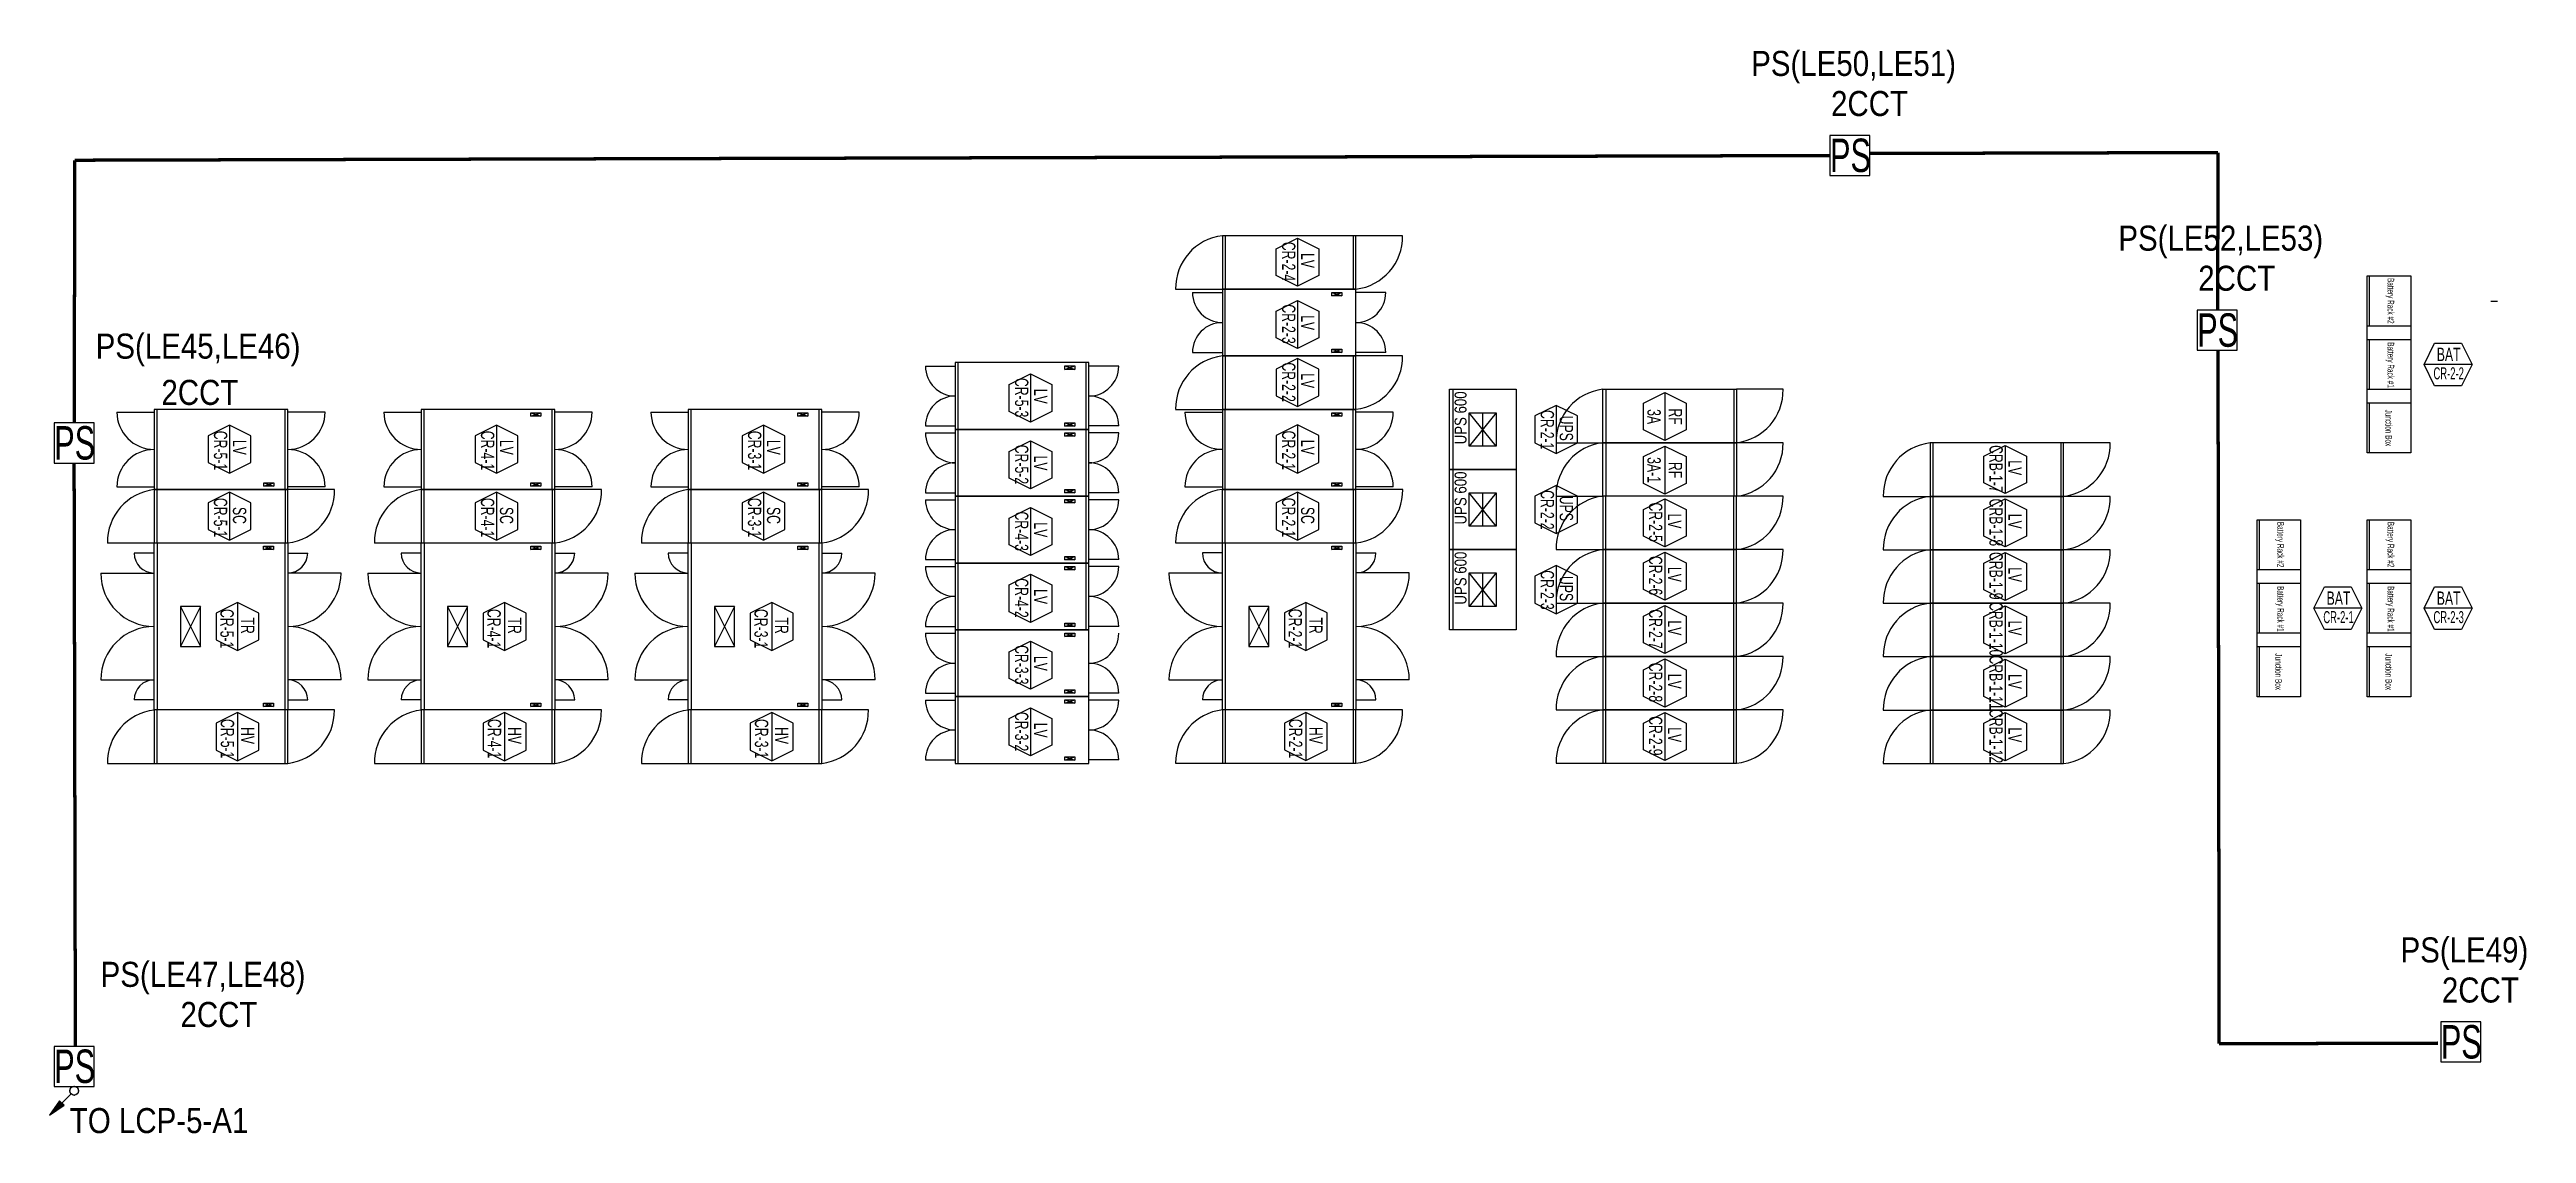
# Model space of a CAD drawing. Header units: millimetres. Extents: x 39625 to 501091, y -351975 to 836145.
# Drawn here: x 109386 to 146488, y 819916 to 836145 of the extents above; entities that cross this region are included whole.
import ezdxf
from ezdxf.enums import TextEntityAlignment as Align

# ---------------------------------------------------------------- set-up
doc = ezdxf.new("R2010")
doc.units = ezdxf.units.MM
doc.header["$LTSCALE"] = 150
doc.linetypes.add('HIDDEN', pattern=[9.525, 6.35, -3.175])
for name, color, linetype in [('------04 Lighting Switch', 2, 'Continuous'), ('-----20 General Symbol', 3, 'Continuous'), ('-----30 Text', 2, 'Continuous'), ('-----33 Equipment', 8, 'Continuous')]:
    doc.layers.add(name, color=color, linetype=linetype)
doc.styles.add('ELEC', font='Dotum.ttf')

msp = doc.modelspace()

# ---------------------------------------------------------------- texts
at = {"layer": '-----30 Text', "style": 'ELEC', "width": 0.9}
for s, p in [('PS(LE50,LE51)', (136409, 835891)), ('2CCT', (136648, 835337)), ('PS(LE52,LE53)', (141909, 833275)), ('2CCT', (142148, 832721)), ('PS(LE45,LE46)', (111611, 831658)), ('2CCT', (111638, 831012, 0)), ('PS(LE49)', (145559, 822618)), ('PS(LE47,LE48)', (111685, 822252)), ('2CCT', (145798, 822064)), ('2CCT', (111924, 821698)), ('TO LCP-5-A1', (111027, 820109))]:
    msp.add_text(s, height=375, dxfattribs=at).set_placement(p, align=Align.MIDDLE)

# ---------------------------------------------------------------- blocks, each defined once
blk = doc.blocks.new('A$C2e8f9a8b')
at = {"color": 0}
blk.add_line((30, 750), (30, 0), dxfattribs=at)
blk.add_lwpolyline([(650, 0), (0, 0), (0, 750), (650, 750)], close=True, dxfattribs=at)
blk = doc.blocks.new('123')
at = {"layer": '-----33 Equipment'}
for p, q in [((379244, 1011458), (379244, 1010658)), ((381162, 1011458), (381162, 1010658)), ((381904, 1011458), (381204, 1011458)), ((378504, 1010658), (379204, 1010658)), ((378756, 1010606), (379204, 1010606)), ((379246, 1009658), (379246, 1010658)), ((380844, 1010608), (380994, 1010558)), ((380844, 1010558), (380994, 1010608)), ((381652, 1010606), (381204, 1010606)), ((375246, 1008557), (375246, 1009557)), ((377162, 1008557), (377162, 1009557)), ((378756, 1009710), (379204, 1009710)), ((379244, 1009658), (379244, 1008858)), ((380844, 1009758), (380994, 1009708)), ((380844, 1009708), (380994, 1009758)), ((381162, 1009658), (381162, 1008858)), ((381652, 1009710), (381204, 1009710)), ((381904, 1009658), (381204, 1009658)), ((374756, 1009505), (375204, 1009505)), ((376844, 1009507), (376994, 1009457)), ((376844, 1009457), (376994, 1009507)), ((377652, 1009505), (377204, 1009505)), ((377652, 1009505), (377204, 1009505)), ((362644, 1008817), (363204, 1008817)), ((363246, 1007657), (363246, 1008857)), ((365164, 1007657), (365164, 1008857)), ((365764, 1008817), (365204, 1008817)), ((366644, 1008817), (367204, 1008817)), ((367246, 1007657), (367246, 1008857)), ((369164, 1007657), (369164, 1008857)), ((369764, 1008817), (369204, 1008817)), ((370644, 1008817), (371204, 1008817)), ((371246, 1007657), (371246, 1008857)), ((373164, 1007657), (373164, 1008857)), ((373764, 1008817), (373204, 1008817)), ((378504, 1008858), (379204, 1008858)), ((378504, 1008858), (379204, 1008858)), ((378644, 1008818), (379204, 1008818)), ((379246, 1007658), (379246, 1008858)), ((381164, 1007658), (381164, 1008858)), ((381764, 1008818), (381204, 1008818)), ((382654, 1009161), (382654, 1007958)), ((384946, 1009158), (384946, 1008358)), ((386864, 1009158), (386864, 1008358)), ((368844, 1008807), (368994, 1008757)), ((368844, 1008757), (368994, 1008807)), ((372844, 1008807), (372994, 1008757)), ((372844, 1008757), (372994, 1008807)), ((374756, 1008609), (375204, 1008609)), ((374756, 1008505), (375204, 1008505)), ((375246, 1007557), (375246, 1008557)), ((376844, 1008657), (376994, 1008607)), ((376844, 1008607), (376994, 1008657)), ((376844, 1008507), (376994, 1008457)), ((376844, 1008457), (376994, 1008507)), ((377162, 1007557), (377162, 1008557)), ((377652, 1008609), (377204, 1008609)), ((377652, 1008505), (377204, 1008505)), ((380844, 1008808), (380994, 1008758)), ((380844, 1008758), (380994, 1008808)), ((383305, 1008308), (382903, 1008808)), ((383305, 1008808), (382903, 1008308)), ((383104, 1008308), (383104, 1008808)), ((384946, 1008358), (384946, 1007558)), ((386864, 1008358), (386864, 1007558)), ((389844, 1008355), (389844, 1007555)), ((391762, 1008355), (391762, 1007555)), ((364844, 1007757), (364994, 1007707)), ((364844, 1007707), (364994, 1007757)), ((368844, 1007757), (368994, 1007707)), ((368844, 1007707), (368994, 1007757)), ((372844, 1007757), (372994, 1007707)), ((372844, 1007707), (372994, 1007757)), ((380844, 1007758), (380994, 1007708)), ((380844, 1007708), (380994, 1007758)), ((382654, 1007961), (382654, 1006758)), ((362644, 1007697), (363204, 1007697)), ((363243, 1007657), (363243, 1006857)), ((365163, 1007657), (365163, 1006857)), ((365764, 1007697), (365204, 1007697)), ((365905, 1007657), (365205, 1007657)), ((366644, 1007697), (367204, 1007697)), ((367243, 1007657), (367243, 1006857)), ((369163, 1007657), (369163, 1006857)), ((369764, 1007697), (369204, 1007697)), ((369905, 1007657), (369205, 1007657)), ((370644, 1007697), (371204, 1007697)), ((371243, 1007657), (371243, 1006857)), ((373163, 1007657), (373163, 1006857)), ((373764, 1007697), (373204, 1007697)), ((373905, 1007657), (373205, 1007657)), ((374756, 1007609), (375204, 1007609)), ((374756, 1007505), (375204, 1007505)), ((375246, 1006557), (375246, 1007557)), ((376844, 1007657), (376994, 1007607)), ((376844, 1007607), (376994, 1007657)), ((376844, 1007507), (376994, 1007457)), ((376844, 1007457), (376994, 1007507)), ((377162, 1006557), (377162, 1007557)), ((377652, 1007609), (377204, 1007609)), ((377652, 1007505), (377204, 1007505)), ((378644, 1007698), (379204, 1007698)), ((379243, 1007658), (379243, 1006858)), ((381163, 1007658), (381163, 1006858)), ((381764, 1007698), (381204, 1007698)), ((381905, 1007658), (381205, 1007658)), ((383305, 1007108), (382903, 1007608)), ((383305, 1007608), (382903, 1007108)), ((383104, 1007108), (383104, 1007608)), ((384944, 1007558), (384944, 1006758)), ((386862, 1007558), (386862, 1006758)), ((387604, 1007558), (386904, 1007558)), ((389844, 1007555), (389844, 1006755)), ((391762, 1007555), (391762, 1006755)), ((362503, 1006857), (363203, 1006857)), ((363203, 1006707), (362903, 1006707)), ((363247, 1006857), (363247, 1004357)), ((364843, 1006807), (364993, 1006757)), ((364843, 1006757), (364993, 1006807)), ((364843, 1006807), (364993, 1006757)), ((364843, 1006757), (364993, 1006807)), ((365161, 1006857), (365161, 1004357)), ((365203, 1006707), (365503, 1006707)), ((366503, 1006857), (367203, 1006857)), ((367203, 1006707), (366903, 1006707)), ((367247, 1006857), (367247, 1004357)), ((368843, 1006807), (368993, 1006757)), ((368843, 1006757), (368993, 1006807)), ((369161, 1006857), (369161, 1004357)), ((369203, 1006707), (369503, 1006707)), ((370503, 1006857), (371203, 1006857)), ((371203, 1006707), (370903, 1006707)), ((371247, 1006857), (371247, 1004357)), ((372843, 1006807), (372993, 1006757)), ((372843, 1006757), (372993, 1006807)), ((373161, 1006857), (373161, 1004357)), ((373203, 1006707), (373503, 1006707)), ((374756, 1006609), (375204, 1006609)), ((376844, 1006657), (376994, 1006607)), ((376844, 1006607), (376994, 1006657)), ((377652, 1006609), (377204, 1006609)), ((378503, 1006858), (379203, 1006858)), ((379204, 1006708), (378904, 1006708)), ((379248, 1006858), (379248, 1004358)), ((380844, 1006808), (380994, 1006758)), ((380844, 1006758), (380994, 1006808)), ((381162, 1006858), (381162, 1004358)), ((381204, 1006708), (381504, 1006708)), ((382654, 1006761), (382654, 1005558)), ((384944, 1006758), (384944, 1005958)), ((386862, 1006758), (386862, 1005958)), ((387604, 1006758), (386904, 1006758)), ((389844, 1006755), (389844, 1005955)), ((391762, 1006755), (391762, 1005955)), ((362403, 1006407), (363203, 1006407)), ((366003, 1006407), (365203, 1006407)), ((366403, 1006407), (367203, 1006407)), ((370003, 1006407), (369203, 1006407)), ((370403, 1006407), (371203, 1006407)), ((374003, 1006407), (373203, 1006407)), ((374756, 1006505), (375204, 1006505)), ((375246, 1005557), (375246, 1006557)), ((376844, 1006507), (376994, 1006457)), ((376844, 1006457), (376994, 1006507)), ((377162, 1005557), (377162, 1006557)), ((377652, 1006505), (377204, 1006505)), ((378404, 1006408), (379204, 1006408)), ((382004, 1006408), (381204, 1006408)), ((383305, 1005908), (382903, 1006408)), ((383305, 1006408), (382903, 1005908)), ((383104, 1005908), (383104, 1006408)), ((363897, 1005907), (363597, 1005307)), ((363597, 1005907), (363897, 1005307)), ((367897, 1005907), (367597, 1005307)), ((367597, 1005907), (367897, 1005307)), ((371897, 1005907), (371597, 1005307)), ((371597, 1005907), (371897, 1005307)), ((379898, 1005908), (379598, 1005308)), ((379598, 1005908), (379898, 1005308)), ((384944, 1005958), (384944, 1005158)), ((386862, 1005958), (386862, 1005158)), ((387604, 1005958), (386904, 1005958)), ((389844, 1005955), (389844, 1005155)), ((391762, 1005955), (391762, 1005155)), ((374756, 1005609), (375204, 1005609)), ((374756, 1005505), (375204, 1005505)), ((375246, 1004557), (375246, 1005557)), ((376844, 1005657), (376994, 1005607)), ((376844, 1005607), (376994, 1005657)), ((376844, 1005507), (376994, 1005457)), ((376844, 1005457), (376994, 1005507)), ((377652, 1005609), (377204, 1005609)), ((384944, 1005158), (384944, 1004358)), ((386862, 1005158), (386862, 1004358)), ((387604, 1005158), (386904, 1005158)), ((389844, 1005155), (389844, 1004355)), ((391762, 1005155), (391762, 1004355)), ((362403, 1004807), (363203, 1004807)), ((366003, 1004807), (365203, 1004807)), ((366403, 1004807), (367203, 1004807)), ((370003, 1004807), (369203, 1004807)), ((370403, 1004807), (371203, 1004807)), ((374003, 1004807), (373203, 1004807)), ((378404, 1004808), (379204, 1004808)), ((382004, 1004808), (381204, 1004808)), ((363203, 1004507), (362903, 1004507)), ((364843, 1004457), (364993, 1004407)), ((364843, 1004407), (364993, 1004457)), ((365203, 1004507), (365503, 1004507)), ((367203, 1004507), (366903, 1004507)), ((368843, 1004457), (368993, 1004407)), ((368843, 1004407), (368993, 1004457)), ((369203, 1004507), (369503, 1004507)), ((371203, 1004507), (370903, 1004507)), ((372843, 1004457), (372993, 1004407)), ((372843, 1004407), (372993, 1004457)), ((373203, 1004507), (373503, 1004507)), ((374756, 1004609), (375204, 1004609)), ((374756, 1004505), (375204, 1004505)), ((375246, 1003557), (375246, 1004557)), ((376844, 1004657), (376994, 1004607)), ((376844, 1004607), (376994, 1004657)), ((376844, 1004507), (376994, 1004457)), ((376844, 1004457), (376994, 1004507)), ((377652, 1004609), (377204, 1004609)), ((377652, 1004505), (377204, 1004505)), ((379204, 1004508), (378904, 1004508)), ((380844, 1004458), (380994, 1004408)), ((380844, 1004408), (380994, 1004458)), ((381204, 1004508), (381504, 1004508)), ((363243, 1004357), (363243, 1003557)), ((365161, 1004357), (365161, 1003557)), ((365903, 1004357), (365203, 1004357)), ((367243, 1004357), (367243, 1003557)), ((369161, 1004357), (369161, 1003557)), ((369903, 1004357), (369203, 1004357)), ((371243, 1004357), (371243, 1003557)), ((373161, 1004357), (373161, 1003557)), ((373903, 1004357), (373203, 1004357)), ((379244, 1004358), (379244, 1003558)), ((381162, 1004358), (381162, 1003558)), ((381904, 1004358), (381204, 1004358)), ((384944, 1004358), (384944, 1003558)), ((386862, 1004358), (386862, 1003558)), ((387604, 1004358), (386904, 1004358)), ((389844, 1004355), (389844, 1003555)), ((391762, 1004355), (391762, 1003555)), ((376844, 1003657), (376994, 1003607)), ((376844, 1003607), (376994, 1003657)), ((362503, 1003557), (363203, 1003557)), ((366503, 1003557), (367203, 1003557)), ((370503, 1003557), (371203, 1003557)), ((374756, 1003609), (375204, 1003609)), ((377652, 1003609), (377204, 1003609)), ((378504, 1003558), (379204, 1003558))]:
    blk.add_line(p, q, dxfattribs=at)
at = {"layer": '-----33 Equipment', "elevation": 0}
for points in [[(379204, 1011458), (379204, 1010658), (381204, 1010658), (381204, 1011458)], [(397004, 1008205), (396354, 1008205), (396354, 1010855), (397004, 1010855)], [(381204, 1009658), (381204, 1010658), (379204, 1010658), (379204, 1009658)], [(380994, 1010608), (380994, 1010558), (380844, 1010558), (380844, 1010608)], [(377204, 1008557), (377204, 1009557), (375204, 1009557), (375204, 1008557)], [(379204, 1009658), (379204, 1008858), (381204, 1008858), (381204, 1009658)], [(380994, 1009758), (380994, 1009708), (380844, 1009708), (380844, 1009758)], [(376994, 1009507), (376994, 1009457), (376844, 1009457), (376844, 1009507)], [(365204, 1007657), (365204, 1008857), (363204, 1008857), (363204, 1007657)], [(369204, 1007657), (369204, 1008857), (367204, 1008857), (367204, 1007657)], [(373204, 1007657), (373204, 1008857), (371204, 1008857), (371204, 1007657)], [(381204, 1007658), (381204, 1008858), (379204, 1008858), (379204, 1007658)], [(386904, 1009158), (386904, 1008358), (384904, 1008358), (384904, 1009158)], [(368994, 1008807), (368994, 1008757), (368844, 1008757), (368844, 1008807)], [(372994, 1008807), (372994, 1008757), (372844, 1008757), (372844, 1008807)], [(377204, 1007557), (377204, 1008557), (375204, 1008557), (375204, 1007557)], [(376994, 1008657), (376994, 1008607), (376844, 1008607), (376844, 1008657)], [(376994, 1008507), (376994, 1008457), (376844, 1008457), (376844, 1008507)], [(380994, 1008808), (380994, 1008758), (380844, 1008758), (380844, 1008808)], [(386904, 1008358), (386904, 1007558), (384904, 1007558), (384904, 1008358)], [(389804, 1008355), (389804, 1007555), (391804, 1007555), (391804, 1008355)], [(364994, 1007757), (364994, 1007707), (364844, 1007707), (364844, 1007757)], [(368994, 1007757), (368994, 1007707), (368844, 1007707), (368844, 1007757)], [(372994, 1007757), (372994, 1007707), (372844, 1007707), (372844, 1007757)], [(380994, 1007758), (380994, 1007708), (380844, 1007708), (380844, 1007758)], [(363203, 1007657), (363203, 1006857), (365205, 1006857), (365205, 1007657)], [(367203, 1007657), (367203, 1006857), (369205, 1006857), (369205, 1007657)], [(371203, 1007657), (371203, 1006857), (373205, 1006857), (373205, 1007657)], [(377204, 1006557), (377204, 1007557), (375204, 1007557), (375204, 1006557)], [(376994, 1007657), (376994, 1007607), (376844, 1007607), (376844, 1007657)], [(376994, 1007507), (376994, 1007457), (376844, 1007457), (376844, 1007507)], [(379203, 1007658), (379203, 1006858), (381205, 1006858), (381205, 1007658)], [(384904, 1007558), (384904, 1006758), (386904, 1006758), (386904, 1007558)], [(389804, 1007555), (389804, 1006755), (391804, 1006755), (391804, 1007555)], [(395354, 1004555), (394704, 1004555), (394704, 1007205), (395354, 1007205)], [(397004, 1004555), (396354, 1004555), (396354, 1007205), (397004, 1007205)], [(365203, 1006857), (365203, 1004357), (363203, 1004357), (363203, 1006857)], [(364993, 1006807), (364993, 1006757), (364843, 1006757), (364843, 1006807)], [(364993, 1006807), (364993, 1006757), (364843, 1006757), (364843, 1006807)], [(369203, 1006857), (369203, 1004357), (367203, 1004357), (367203, 1006857)], [(368993, 1006807), (368993, 1006757), (368843, 1006757), (368843, 1006807)], [(373203, 1006857), (373203, 1004357), (371203, 1004357), (371203, 1006857)], [(372993, 1006807), (372993, 1006757), (372843, 1006757), (372843, 1006807)], [(376994, 1006657), (376994, 1006607), (376844, 1006607), (376844, 1006657)], [(381204, 1006858), (381204, 1004358), (379204, 1004358), (379204, 1006858)], [(380994, 1006808), (380994, 1006758), (380844, 1006758), (380844, 1006808)], [(384904, 1006758), (384904, 1005958), (386904, 1005958), (386904, 1006758)], [(389804, 1006755), (389804, 1005955), (391804, 1005955), (391804, 1006755)], [(377204, 1005557), (377204, 1006557), (375204, 1006557), (375204, 1005557)], [(376994, 1006507), (376994, 1006457), (376844, 1006457), (376844, 1006507)], [(363897, 1005907), (363597, 1005907), (363597, 1005307), (363897, 1005307)], [(367897, 1005907), (367597, 1005907), (367597, 1005307), (367897, 1005307)], [(371897, 1005907), (371597, 1005907), (371597, 1005307), (371897, 1005307)], [(379898, 1005908), (379598, 1005908), (379598, 1005308), (379898, 1005308)], [(384904, 1005958), (384904, 1005158), (386904, 1005158), (386904, 1005958)], [(389804, 1005955), (389804, 1005155), (391804, 1005155), (391804, 1005955)], [(377204, 1004557), (377204, 1005557), (375204, 1005557), (375204, 1004557)], [(376994, 1005657), (376994, 1005607), (376844, 1005607), (376844, 1005657)], [(376994, 1005507), (376994, 1005457), (376844, 1005457), (376844, 1005507)], [(384904, 1005158), (384904, 1004358), (386904, 1004358), (386904, 1005158)], [(389804, 1005155), (389804, 1004355), (391804, 1004355), (391804, 1005155)], [(364993, 1004457), (364993, 1004407), (364843, 1004407), (364843, 1004457)], [(368993, 1004457), (368993, 1004407), (368843, 1004407), (368843, 1004457)], [(372993, 1004457), (372993, 1004407), (372843, 1004407), (372843, 1004457)], [(377204, 1003557), (377204, 1004557), (375204, 1004557), (375204, 1003557)], [(376994, 1004657), (376994, 1004607), (376844, 1004607), (376844, 1004657)], [(376994, 1004507), (376994, 1004457), (376844, 1004457), (376844, 1004507)], [(380994, 1004458), (380994, 1004408), (380844, 1004408), (380844, 1004458)], [(363203, 1004357), (363203, 1003557), (365203, 1003557), (365203, 1004357)], [(367203, 1004357), (367203, 1003557), (369203, 1003557), (369203, 1004357)], [(371203, 1004357), (371203, 1003557), (373203, 1003557), (373203, 1004357)], [(379204, 1004358), (379204, 1003558), (381204, 1003558), (381204, 1004358)], [(384904, 1004358), (384904, 1003558), (386904, 1003558), (386904, 1004358)], [(389804, 1004355), (389804, 1003555), (391804, 1003555), (391804, 1004355)], [(376994, 1003657), (376994, 1003607), (376844, 1003607), (376844, 1003657)]]:
    blk.add_lwpolyline(points, close=True, dxfattribs=at)
for points in [[(380331, 1011420), (380331, 1010700), (380011, 1010860), (380011, 1011260), (380331, 1011420), (380651, 1011260), (380651, 1010860), (380331, 1010700)], [(380331, 1010490), (380331, 1009770), (380011, 1009930), (380011, 1010330), (380331, 1010490), (380651, 1010330), (380651, 1009930), (380331, 1009770)], [(398304, 1010475), (398204, 1010475)], [(380331, 1009621), (380331, 1008901), (380651, 1009061), (380651, 1009461), (380331, 1009621), (380011, 1009461), (380011, 1009061), (380331, 1008901)], [(397924, 1009530), (397204, 1009530), (397363, 1009850), (397764, 1009850), (397924, 1009530), (397764, 1009210), (397363, 1009210), (397204, 1009530)], [(376331, 1009388), (376331, 1008668), (376011, 1008828), (376011, 1009229), (376331, 1009388), (376651, 1009229), (376651, 1008828), (376331, 1008668)], [(384205, 1008918), (384205, 1008198), (384525, 1008358), (384525, 1008759), (384205, 1008918), (383885, 1008759), (383885, 1008358), (384205, 1008198)], [(385831, 1009109), (385831, 1008389), (385511, 1008549), (385511, 1008950), (385831, 1009109), (386151, 1008950), (386151, 1008549), (385831, 1008389)], [(364331, 1008623), (364331, 1007903), (364651, 1008062), (364651, 1008463), (364331, 1008623), (364011, 1008463), (364011, 1008062), (364331, 1007903)], [(368331, 1008623), (368331, 1007903), (368651, 1008062), (368651, 1008463), (368331, 1008623), (368011, 1008463), (368011, 1008062), (368331, 1007903)], [(372331, 1008623), (372331, 1007903), (372651, 1008062), (372651, 1008463), (372331, 1008623), (372011, 1008463), (372011, 1008062), (372331, 1007903)], [(380331, 1008624), (380331, 1007904), (380651, 1008064), (380651, 1008465), (380331, 1008624), (380011, 1008465), (380011, 1008064), (380331, 1007904)], [(376331, 1008388), (376331, 1007668), (376011, 1007828), (376011, 1008229), (376331, 1008388), (376651, 1008229), (376651, 1007828), (376331, 1007668)], [(385831, 1008309), (385831, 1007589), (385511, 1007749), (385511, 1008150), (385831, 1008309), (386151, 1008150), (386151, 1007749), (385831, 1007589)], [(390931, 1008317), (390931, 1007597), (390611, 1007757), (390611, 1008157), (390931, 1008317), (391251, 1008157), (391251, 1007757), (390931, 1007597)], [(384205, 1007718), (384205, 1006998), (384525, 1007158), (384525, 1007559), (384205, 1007718), (383885, 1007559), (383885, 1007158), (384205, 1006998)], [(364330, 1007618), (364330, 1006898), (364650, 1007057), (364650, 1007458), (364330, 1007618), (364010, 1007458), (364010, 1007057), (364330, 1006898)], [(368330, 1007618), (368330, 1006898), (368650, 1007057), (368650, 1007458), (368330, 1007618), (368010, 1007458), (368010, 1007057), (368330, 1006898)], [(372330, 1007618), (372330, 1006898), (372650, 1007057), (372650, 1007458), (372330, 1007618), (372010, 1007458), (372010, 1007057), (372330, 1006898)], [(376331, 1007388), (376331, 1006668), (376011, 1006828), (376011, 1007229), (376331, 1007388), (376651, 1007229), (376651, 1006828), (376331, 1006668)], [(380330, 1007619), (380330, 1006899), (380650, 1007059), (380650, 1007460), (380330, 1007619), (380010, 1007460), (380010, 1007059), (380330, 1006899)], [(385831, 1007520), (385831, 1006800), (385511, 1006960), (385511, 1007360), (385831, 1007520), (386151, 1007360), (386151, 1006960), (385831, 1006800)], [(390931, 1007517), (390931, 1006797), (390611, 1006957), (390611, 1007357), (390931, 1007517), (391251, 1007357), (391251, 1006957), (390931, 1006797)], [(385831, 1006720), (385831, 1006000), (385511, 1006160), (385511, 1006560), (385831, 1006720), (386151, 1006560), (386151, 1006160), (385831, 1006000)], [(390931, 1006717), (390931, 1005997), (390611, 1006157), (390611, 1006557), (390931, 1006717), (391251, 1006557), (391251, 1006157), (390931, 1005997)], [(376331, 1006388), (376331, 1005668), (376011, 1005828), (376011, 1006229), (376331, 1006388), (376651, 1006229), (376651, 1005828), (376331, 1005668)], [(384205, 1006518), (384205, 1005798), (384525, 1005958), (384525, 1006359), (384205, 1006518), (383885, 1006359), (383885, 1005958), (384205, 1005798)], [(364453, 1005967), (364453, 1005247), (364773, 1005406), (364773, 1005807), (364453, 1005967), (364133, 1005807), (364133, 1005406), (364453, 1005247)], [(368453, 1005967), (368453, 1005247), (368773, 1005406), (368773, 1005807), (368453, 1005967), (368133, 1005807), (368133, 1005406), (368453, 1005247)], [(372453, 1005967), (372453, 1005247), (372773, 1005406), (372773, 1005807), (372453, 1005967), (372133, 1005807), (372133, 1005406), (372453, 1005247)], [(380454, 1005968), (380454, 1005248), (380774, 1005408), (380774, 1005809), (380454, 1005968), (380134, 1005809), (380134, 1005408), (380454, 1005248)], [(385831, 1005920), (385831, 1005200), (385511, 1005360), (385511, 1005760), (385831, 1005920), (386151, 1005760), (386151, 1005360), (385831, 1005200)], [(390931, 1005917), (390931, 1005197), (390611, 1005357), (390611, 1005757), (390931, 1005917), (391251, 1005757), (391251, 1005357), (390931, 1005197)], [(396274, 1005880), (395554, 1005880), (395713, 1006200), (396114, 1006200), (396274, 1005880), (396114, 1005560), (395713, 1005560), (395554, 1005880)], [(397924, 1005880), (397204, 1005880), (397363, 1006200), (397764, 1006200), (397924, 1005880), (397764, 1005560), (397363, 1005560), (397204, 1005880)], [(376331, 1005388), (376331, 1004668), (376011, 1004828), (376011, 1005229), (376331, 1005388), (376651, 1005229), (376651, 1004828), (376331, 1004668)], [(385831, 1005120), (385831, 1004400), (385511, 1004560), (385511, 1004960), (385831, 1005120), (386151, 1004960), (386151, 1004560), (385831, 1004400)], [(390931, 1005117), (390931, 1004397), (390611, 1004557), (390611, 1004957), (390931, 1005117), (391251, 1004957), (391251, 1004557), (390931, 1004397)], [(376331, 1004388), (376331, 1003668), (376011, 1003828), (376011, 1004229), (376331, 1004388), (376651, 1004229), (376651, 1003828), (376331, 1003668)], [(364453, 1004317), (364453, 1003597), (364773, 1003756), (364773, 1004157), (364453, 1004317), (364133, 1004157), (364133, 1003756), (364453, 1003597)], [(368453, 1004317), (368453, 1003597), (368773, 1003756), (368773, 1004157), (368453, 1004317), (368133, 1004157), (368133, 1003756), (368453, 1003597)], [(372453, 1004317), (372453, 1003597), (372773, 1003756), (372773, 1004157), (372453, 1004317), (372133, 1004157), (372133, 1003756), (372453, 1003597)], [(380454, 1004318), (380454, 1003598), (380774, 1003758), (380774, 1004159), (380454, 1004318), (380134, 1004159), (380134, 1003758), (380454, 1003598)], [(385831, 1004320), (385831, 1003600), (385511, 1003760), (385511, 1004160), (385831, 1004320), (386151, 1004160), (386151, 1003760), (385831, 1003600)], [(390931, 1004317), (390931, 1003597), (390611, 1003757), (390611, 1004157), (390931, 1004317), (391251, 1004157), (391251, 1003757), (390931, 1003597)]]:
    blk.add_lwpolyline(points, dxfattribs=at)
at = {"layer": '-----33 Equipment'}
for points in [[(383604, 1009158), (383604, 1007958), (382604, 1007958), (382604, 1009158)], [(382903, 1008808), (383305, 1008808), (383305, 1008308), (382903, 1008308)], [(383604, 1007958), (383604, 1006758), (382604, 1006758), (382604, 1007958)], [(382903, 1007608), (383305, 1007608), (383305, 1007108), (382903, 1007108)], [(383604, 1006758), (383604, 1005558), (382604, 1005558), (382604, 1006758)], [(382903, 1006408), (383305, 1006408), (383305, 1005908), (382903, 1005908)]]:
    blk.add_lwpolyline(points, close=True, dxfattribs=at)
at = {"layer": '-----33 Equipment', "elevation": 0}
for points in [[(384904, 1009158, 0.385743), (384204, 1008358), (384904, 1008358)], [(386904, 1008358, 0.385743), (387604, 1009158), (386904, 1009158)], [(384904, 1008358, 0.385743), (384204, 1007558), (384904, 1007558)], [(386904, 1007558, 0.385743), (387604, 1008358), (386904, 1008358)], [(389804, 1008355, 0.385743), (389104, 1007555), (389804, 1007555)], [(391804, 1007555, 0.385743), (392504, 1008355), (391804, 1008355)], [(384904, 1007558, 0.385743), (384204, 1006758), (384904, 1006758)], [(389804, 1007555, 0.385743), (389104, 1006755), (389804, 1006755)], [(391804, 1006755, 0.385743), (392504, 1007555), (391804, 1007555)], [(384904, 1006758, 0.385743), (384204, 1005958), (384904, 1005958)], [(389804, 1006755, 0.385743), (389104, 1005955), (389804, 1005955)], [(391804, 1005955, 0.385743), (392504, 1006755), (391804, 1006755)], [(384904, 1005958, 0.385743), (384204, 1005158), (384904, 1005158)], [(389804, 1005955, 0.385743), (389104, 1005155), (389804, 1005155)], [(391804, 1005155, 0.385743), (392504, 1005955), (391804, 1005955)], [(384904, 1005158, 0.385743), (384204, 1004358), (384904, 1004358)], [(389804, 1005155, 0.385743), (389104, 1004355), (389804, 1004355)], [(391804, 1004355, 0.385743), (392504, 1005155), (391804, 1005155)], [(384904, 1004358, 0.385743), (384204, 1003558), (384904, 1003558)], [(389804, 1004355, 0.385743), (389104, 1003555), (389804, 1003555)], [(391804, 1003555, 0.385743), (392504, 1004355), (391804, 1004355)]]:
    blk.add_lwpolyline(points, format="xyb", dxfattribs=at)
at = {"layer": '-----33 Equipment'}
for centre, radius, start, end in [((379295, 1010672), 791, 96.6265, 181.0016), ((381113, 1011444), 791, 276.6265, 1.0016), ((379204, 1010606), 448, 180, 270), ((381204, 1010606), 448, 270, 0), ((379204, 1009710), 448, 90, 180), ((381204, 1009710), 448, 0, 90), ((379295, 1008872), 791, 96.6265, 181.0016), ((381113, 1009644), 791, 276.6265, 1.0016), ((375204, 1009505), 448, 180, 270), ((377204, 1009505), 448, 270, 0), ((363204, 1008817), 560, 180, 270), ((365204, 1008817), 560, 270, 0), ((367204, 1008817), 560, 180, 270), ((369204, 1008817), 560, 270, 0), ((371204, 1008817), 560, 180, 270), ((373204, 1008817), 560, 270, 0), ((375204, 1008609), 448, 90, 180), ((377204, 1008609), 448, 0, 90), ((379204, 1008818), 560, 180, 270), ((381204, 1008818), 560, 270, 0), ((375204, 1008505), 448, 180, 270), ((377204, 1008505), 448, 270, 0), ((363204, 1007697), 560, 90, 180), ((365204, 1007697), 560, 0, 90), ((367204, 1007697), 560, 90, 180), ((369204, 1007697), 560, 0, 90), ((371204, 1007697), 560, 90, 180), ((373204, 1007697), 560, 0, 90), ((379204, 1007698), 560, 90, 180), ((381204, 1007698), 560, 0, 90), ((375204, 1007609), 448, 90, 180), ((377204, 1007609), 448, 0, 90), ((363294, 1006870), 791, 96.6265, 181.0016), ((365114, 1007643), 791, 276.6265, 1.0016), ((367294, 1006870), 791, 96.6265, 181.0016), ((369114, 1007643), 791, 276.6265, 1.0016), ((371294, 1006870), 791, 96.6265, 181.0016), ((373114, 1007643), 791, 276.6265, 1.0016), ((375204, 1007505), 448, 180, 270), ((377204, 1007505), 448, 270, 0), ((379294, 1006872), 791, 96.6265, 181.0016), ((381114, 1007644), 791, 276.6265, 1.0016), ((386812, 1007544), 791, 276.6265, 1.0016), ((375204, 1006609), 448, 90, 180), ((377204, 1006609), 448, 0, 90), ((363203, 1006707), 300, 180, 270), ((365203, 1006707), 300, 270, 0), ((367203, 1006707), 300, 180, 270), ((369203, 1006707), 300, 270, 0), ((371203, 1006707), 300, 180, 270), ((373203, 1006707), 300, 270, 0), ((379204, 1006708), 300, 180, 270), ((381204, 1006708), 300, 270, 0), ((386812, 1006744), 791, 276.6265, 1.0016), ((363203, 1006407), 800, 180, 270), ((365203, 1006407), 800, 270, 0), ((367203, 1006407), 800, 180, 270), ((369203, 1006407), 800, 270, 0), ((371203, 1006407), 800, 180, 270), ((373203, 1006407), 800, 270, 0), ((375204, 1006505), 448, 180, 270), ((377204, 1006505), 448, 270, 0), ((379204, 1006408), 800, 180, 270), ((381204, 1006408), 800, 270, 0), ((375204, 1005609), 448, 90, 180), ((377204, 1005609), 448, 0, 90), ((386812, 1005944), 791, 276.6265, 1.0016), ((363203, 1004807), 800, 90, 180), ((365203, 1004807), 800, 0, 90), ((367203, 1004807), 800, 90, 180), ((369203, 1004807), 800, 0, 90), ((371203, 1004807), 800, 90, 180), ((373203, 1004807), 800, 0, 90), ((375204, 1005505), 448, 180, 270), ((377204, 1005505), 448, 270, 0), ((379204, 1004808), 800, 90, 180), ((381204, 1004808), 800, 0, 90), ((386812, 1005144), 791, 276.6265, 1.0016), ((363203, 1004507), 300, 90, 180), ((365203, 1004507), 300, 0, 90), ((367203, 1004507), 300, 90, 180), ((369203, 1004507), 300, 0, 90), ((371203, 1004507), 300, 90, 180), ((373203, 1004507), 300, 0, 90), ((375204, 1004609), 448, 90, 180), ((377204, 1004609), 448, 0, 90), ((379204, 1004508), 300, 90, 180), ((381204, 1004508), 300, 0, 90), ((375204, 1004505), 448, 180, 270), ((377204, 1004505), 448, 270, 0), ((363294, 1003570), 791, 96.6265, 181.0016), ((365112, 1004343), 791, 276.6265, 1.0016), ((367294, 1003570), 791, 96.6265, 181.0016), ((369112, 1004343), 791, 276.6265, 1.0016), ((371294, 1003570), 791, 96.6265, 181.0016), ((373112, 1004343), 791, 276.6265, 1.0016), ((375204, 1003609), 448, 90, 180), ((377204, 1003609), 448, 0, 90), ((379295, 1003572), 791, 96.6265, 181.0016), ((381113, 1004344), 791, 276.6265, 1.0016), ((386812, 1004344), 791, 276.6265, 1.0016)]:
    blk.add_arc(centre, radius, start, end, dxfattribs=at)
for p in [(396354, 1010105), (396354, 1009155), (396354, 1008205), (394704, 1006455), (396354, 1006455), (394704, 1005505), (396354, 1005505), (394704, 1004555), (396354, 1004555)]:
    blk.add_blockref('A$C2e8f9a8b', p, dxfattribs=at)
at = {"layer": '-----33 Equipment', "style": 'ELEC'}
for s, height, width, p in [('CR-2-4', 200, 0.7, (380198, 1011071, 0)), ('LV', 200, 0.7, (380483, 1011086, 0)), ('Battery Rack #2', 100, 0.6, (396707, 1010483, 0)), ('CR-2-3', 200, 0.7, (380198, 1010135, 0)), ('LV', 200, 0.7, (380483, 1010156, 0)), ('Battery Rack #1', 100, 0.6, (396707, 1009521, 0)), ('CR-5-3', 200, 0.7, (376198, 1009033, 0)), ('CR-2-2', 200, 0.7, (380198, 1009266, 0)), ('LV', 200, 0.7, (380483, 1009287, 0)), ('LV', 200, 0.7, (376483, 1009054, 0)), ('CR-2-1', 200, 0.7, (384072, 1008553)), ('3A', 200, 0.7, (385671, 1008749)), ('RF', 200, 0.7, (385991, 1008749)), ('CR-5-1', 200, 0.7, (364198, 1008242, 0)), ('CR-4-1', 200, 0.7, (368198, 1008242, 0)), ('CR-3-1', 200, 0.7, (372198, 1008242, 0)), ('CR-2-1', 200, 0.7, (380198, 1008244, 0)), ('UPS', 200, 0.7, (384357, 1008575)), ('Junction Box', 100, 0.6, (396676, 1008580, 0)), ('LV', 200, 0.7, (364483, 1008289, 0)), ('LV', 200, 0.7, (368483, 1008289, 0)), ('LV', 200, 0.7, (372483, 1008289, 0)), ('CR-5-2', 200, 0.7, (376198, 1008033, 0)), ('LV', 200, 0.7, (376483, 1008054, 0)), ('LV', 200, 0.7, (380483, 1008290, 0)), ('3A-1', 200, 0.7, (385671, 1007949)), ('CRB-1-7', 200, 0.7, (390794, 1007966)), ('LV', 200, 0.7, (391079, 1007983)), ('RF', 200, 0.7, (385991, 1007949)), ('CR-5-1', 200, 0.7, (364197, 1007237, 0)), ('SC', 200, 0.7, (364482, 1007269, 0)), ('CR-4-1', 200, 0.7, (368197, 1007237, 0)), ('SC', 200, 0.7, (368482, 1007269, 0)), ('CR-3-1', 200, 0.7, (372197, 1007237, 0)), ('SC', 200, 0.7, (372482, 1007269, 0)), ('CR-2-1', 200, 0.7, (380197, 1007239, 0)), ('SC', 200, 0.7, (380482, 1007270, 0)), ('CR-2-2', 200, 0.7, (384072, 1007353)), ('UPS', 200, 0.7, (384357, 1007375)), ('CR-2-5', 200, 0.7, (385694, 1007169)), ('CRB-1-8', 200, 0.7, (390794, 1007166)), ('CR-4-3', 200, 0.7, (376198, 1007033, 0)), ('LV', 200, 0.7, (376483, 1007054, 0)), ('LV', 200, 0.7, (385979, 1007186)), ('LV', 200, 0.7, (391079, 1007183)), ('Battery Rack #2', 100, 0.6, (395057, 1006833, 0)), ('Battery Rack #2', 100, 0.6, (396707, 1006833, 0)), ('CR-2-6', 200, 0.7, (385694, 1006369)), ('CRB-1-9', 200, 0.7, (390794, 1006366, 0)), ('CR-4-2', 200, 0.7, (376198, 1006033, 0)), ('CR-2-3', 200, 0.7, (384072, 1006153)), ('UPS', 200, 0.7, (384357, 1006175)), ('LV', 200, 0.7, (385979, 1006386)), ('LV', 200, 0.7, (391079, 1006383, 0)), ('CR-5-1', 200, 0.7, (364295, 1005574, 0)), ('CR-4-1', 200, 0.7, (368295, 1005574, 0)), ('CR-3-1', 200, 0.7, (372295, 1005574, 0)), ('LV', 200, 0.7, (376483, 1006054, 0)), ('CR-2-1', 200, 0.7, (380296, 1005576, 0)), ('CR-2-7', 200, 0.7, (385694, 1005569)), ('CRB-1-10', 200, 0.7, (390794, 1005566, 0)), ('Battery Rack #1', 100, 0.6, (395057, 1005871, 0)), ('Battery Rack #1', 100, 0.6, (396707, 1005871, 0)), ('TR', 200, 0.7, (364604, 1005619, 0)), ('TR', 200, 0.7, (368604, 1005619, 0)), ('TR', 200, 0.7, (372604, 1005619, 0)), ('TR', 200, 0.7, (380605, 1005620, 0)), ('LV', 200, 0.7, (385979, 1005586)), ('LV', 200, 0.7, (391079, 1005583, 0)), ('CR-3-3', 200, 0.7, (376198, 1005033, 0)), ('LV', 200, 0.7, (376483, 1005054, 0)), ('CRB-1-11', 200, 0.7, (390794, 1004766, 0)), ('Junction Box', 100, 0.6, (395026, 1004930, 0)), ('Junction Box', 100, 0.6, (396676, 1004930, 0)), ('CR-2-8', 200, 0.7, (385694, 1004769)), ('LV', 200, 0.7, (385979, 1004786)), ('LV', 200, 0.7, (391079, 1004783, 0)), ('CRB-1-12', 200, 0.7, (390794, 1003966, 0)), ('CR-5-1', 200, 0.7, (364301, 1003927, 0)), ('HV', 200, 0.7, (364604, 1003973, 0)), ('CR-4-1', 200, 0.7, (368301, 1003927, 0)), ('HV', 200, 0.7, (368604, 1003973, 0)), ('CR-3-1', 200, 0.7, (372301, 1003927, 0)), ('HV', 200, 0.7, (372604, 1003973, 0)), ('CR-3-2', 200, 0.7, (376198, 1004033, 0)), ('LV', 200, 0.7, (376483, 1004054, 0)), ('CR-2-1', 200, 0.7, (380302, 1003928, 0)), ('HV', 200, 0.7, (380605, 1003975, 0)), ('CR-2-9', 200, 0.7, (385694, 1003969)), ('LV', 200, 0.7, (385979, 1003986)), ('LV', 200, 0.7, (391079, 1003983, 0))]:
    blk.add_text(s, height=height, rotation=270, dxfattribs=dict(at, width=width)).set_placement(p, align=Align.MIDDLE_CENTER)
for s, height, width, p in [('BAT', 200, 0.7, (397573, 1009681)), ('CR-2-2', 180, 0.6, (397573, 1009397)), ('BAT', 200, 0.7, (395923, 1006031)), ('BAT', 200, 0.7, (397573, 1006031)), ('CR-2-1', 180, 0.6, (395923, 1005747)), ('CR-2-3', 180, 0.6, (397573, 1005747))]:
    blk.add_text(s, height=height, dxfattribs=dict(at, width=width)).set_placement(p, align=Align.MIDDLE_CENTER)
at = {"layer": '-----33 Equipment', "style": 'ELEC', "width": 0.85}
for p in [(382772, 1008334), (382772, 1007134), (382772, 1005934)]:
    blk.add_text('UPS 600', height=178.2, rotation=90, dxfattribs=at).set_placement(p, align=Align.MIDDLE_LEFT)
blk = doc.blocks.new('ps')
blk.add_lwpolyline([(-79296, 80452), (-79751, 80452), (-79751, 79997), (-79296, 79997)], close=True)
at = {"style": 'ELEC', "width": 0.7}
blk.add_text('PS', height=379.2, dxfattribs=at).set_placement((-79517, 80226), align=Align.MIDDLE_CENTER)
blk = doc.blocks.new('O01')
blk.add_hatch(color=256).paths.add_polyline_path([(-149, -218), (-218, -149), (-368, -368)])
blk.add_line((-46, -46), (-184, -184))
blk.add_lwpolyline([(-368, -368), (-149, -218), (-218, -149), (-368, -368)])
blk.add_circle((0, 0), 65)
for p in [(-65, 0), (-65, 0), (0, 65), (0, 65), (65, 0), (65, 0), (0, -65), (0, -65)]:
    blk.add_point(p)

# ---------------------------------------------------------------- linework, layer by layer
at = {"color": 30, "linetype": 'HIDDEN', "lineweight": -3, "ltscale": 0.2, "const_width": 50}
for points in [[(109764, 834488), (109756, 830555)], [(141868, 834603), (141863, 832244)], [(141868, 831641), (141885, 821259)], [(109754, 829955), (109773, 821221)]]:
    msp.add_lwpolyline(points, dxfattribs=at)
at = {"color": 30, "linetype": 'HIDDEN', "lineweight": -3, "ltscale": 0.2, "const_width": 50, "elevation": 0}
for points in [[(109764, 834488), (136063, 834558)], [(136654, 834589), (141868, 834603)], [(141885, 821259), (145162, 821268)]]:
    msp.add_lwpolyline(points, dxfattribs=at)

# ---------------------------------------------------------------- block references
at = {"layer": '------04 Lighting Switch', "xscale": 1.319065904193838, "yscale": 1.319065904193838, "zscale": 1.319065904193838}
for p in [(241251, 728738), (246751, 726122), (214651, 724433), (250400, 715465), (214651, 715099)]:
    msp.add_blockref('ps', p, dxfattribs=at)
at = {"layer": '-----20 General Symbol'}
msp.add_blockref('O01', (109754, 820556), dxfattribs=at)
at = {"layer": '-----33 Equipment'}
msp.add_blockref('123', (-252250, -178100), dxfattribs=at)

msp.set_redraw_order([(e.dxf.handle, doc.entitydb.next_handle()) for e in msp.query("TEXT MTEXT ATTDEF DIMENSION ARC_DIMENSION")])  # texts and dimensions are drawn at this point

doc.saveas('drawing.dxf')
